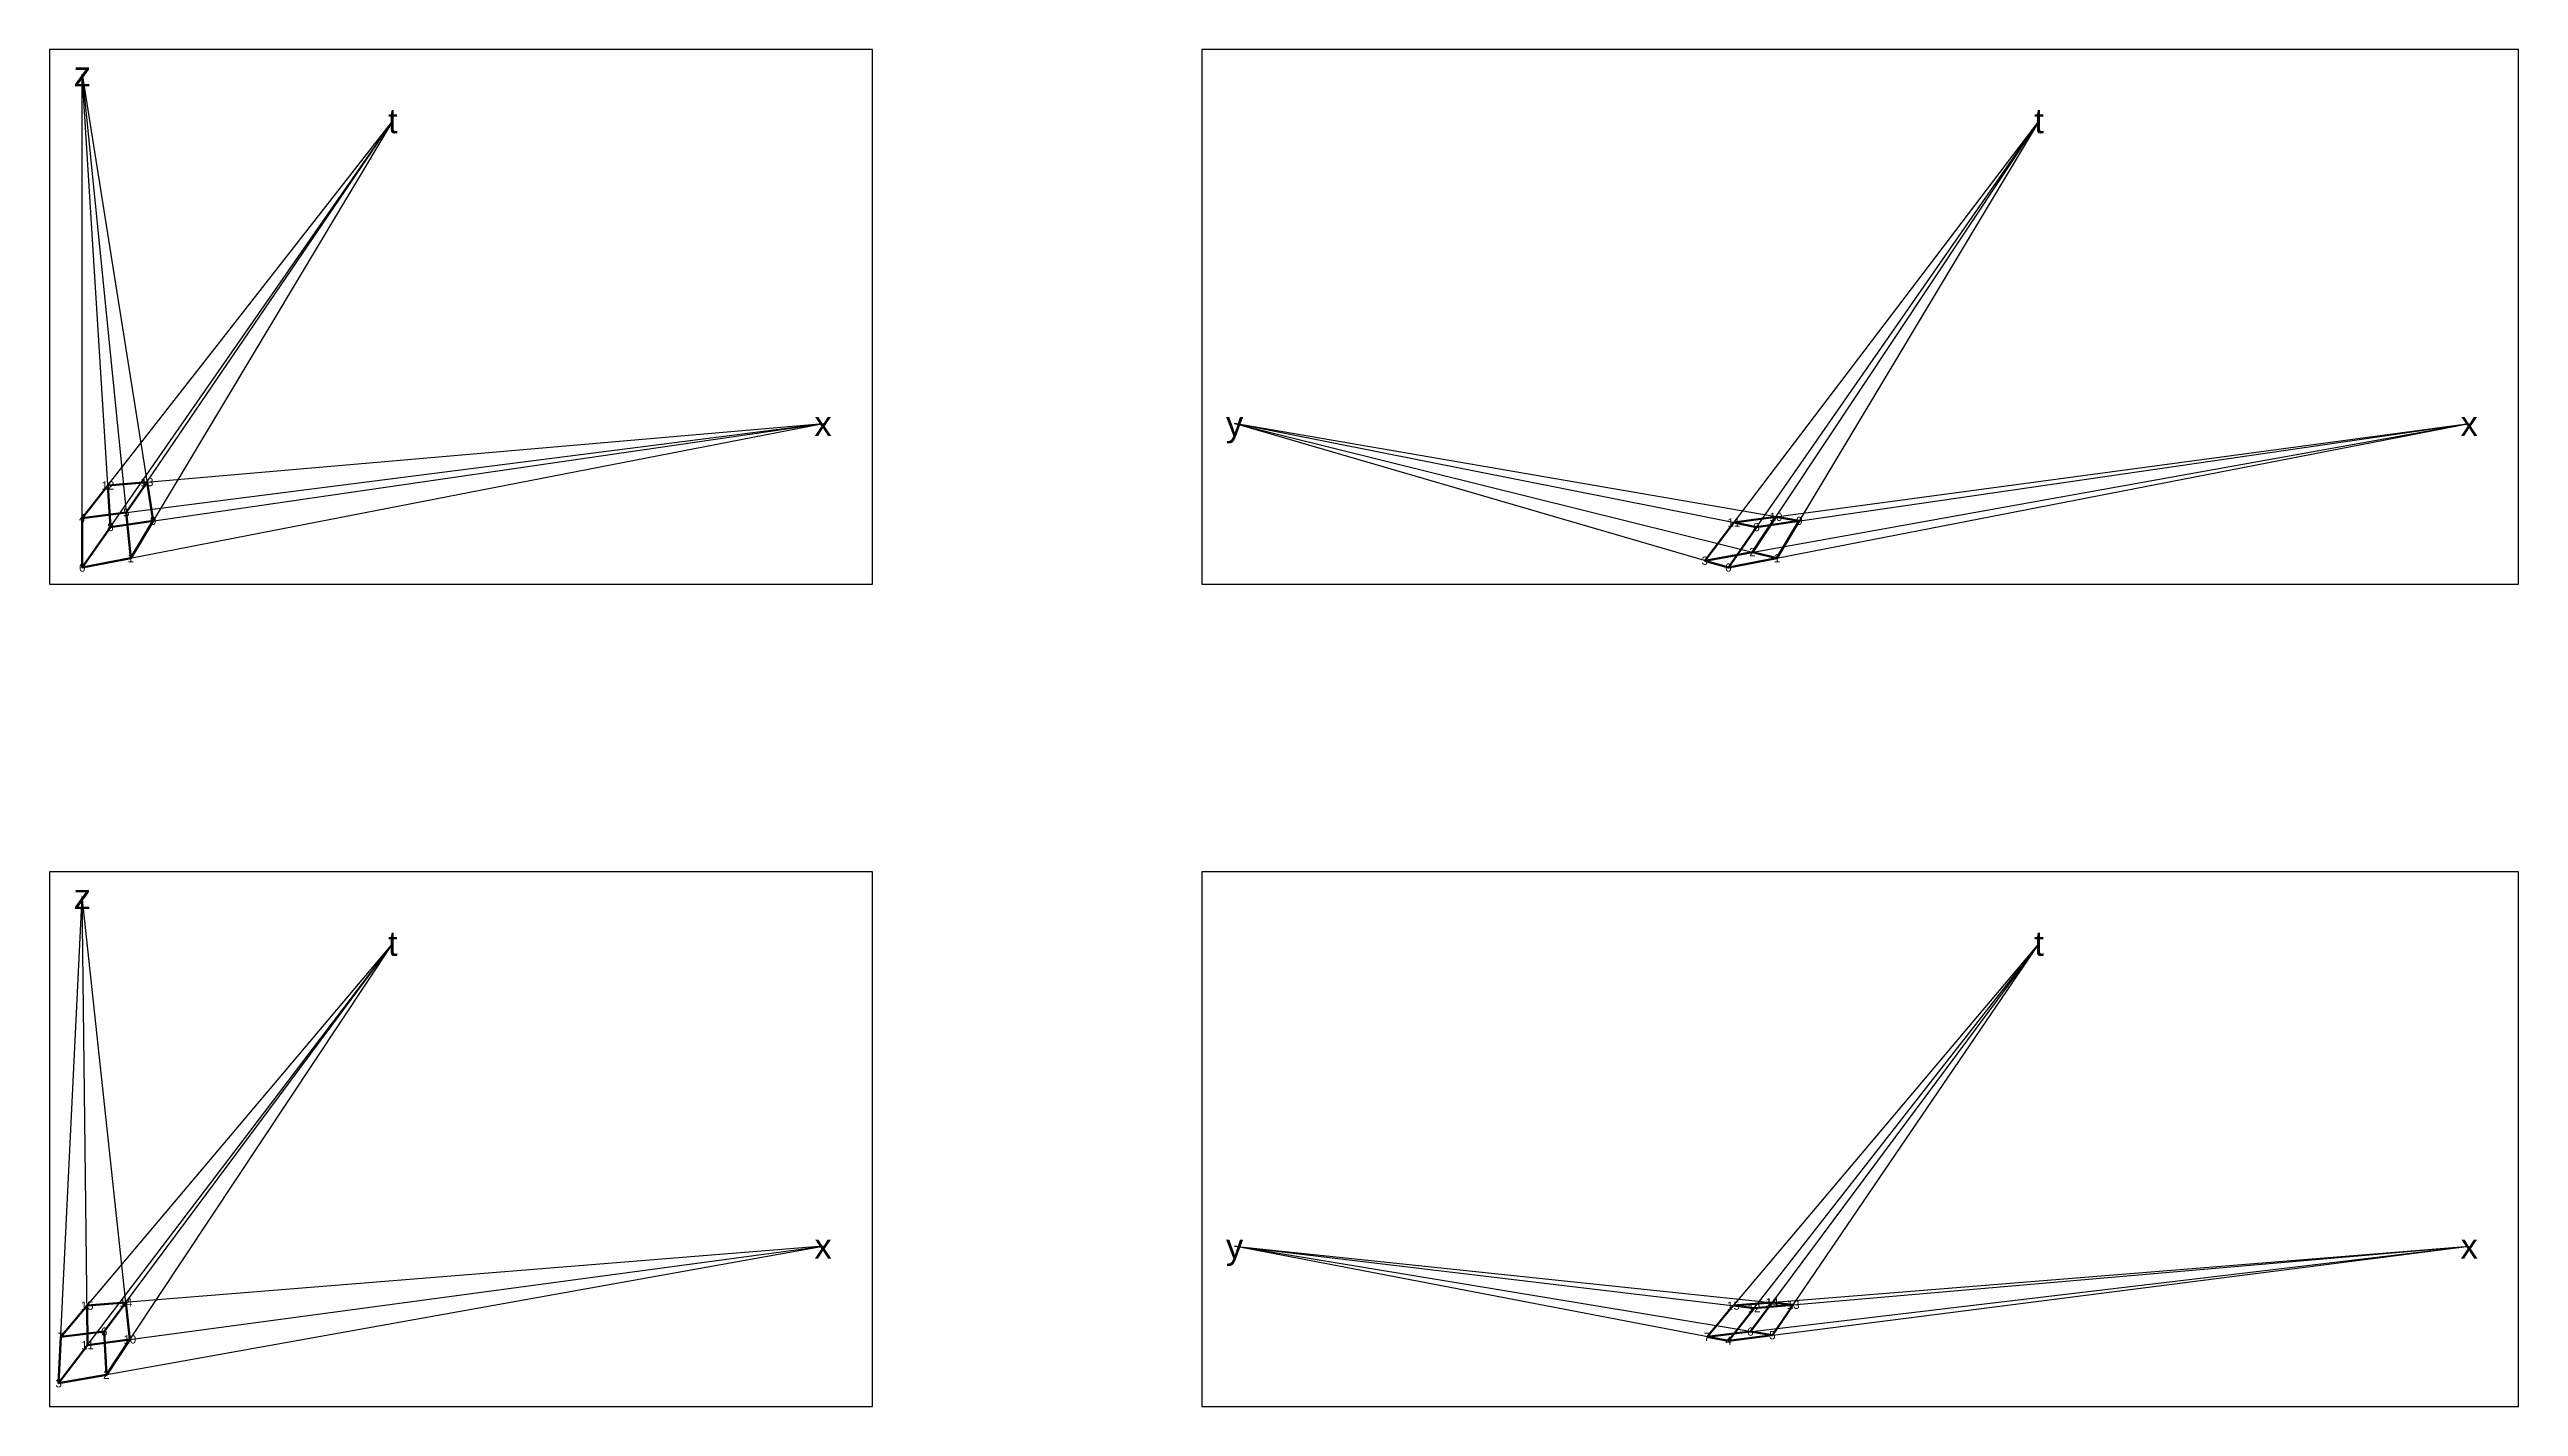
# Model space of a CAD drawing. Header units: millimetres. Extents: x -6400 to 79100, y -20150 to 6300.
# Drawn here: x 29600 to 59600, y -10200 to 6300 of the extents above; entities that cross this region are included whole.
import ezdxf
from ezdxf.enums import TextEntityAlignment as Align

# ---------------------------------------------------------------- set-up
doc = ezdxf.new("R2010")
doc.units = ezdxf.units.MM
for name, color, linetype in [('t', 6, 'Continuous'), ('x', 1, 'Continuous'), ('y', 3, 'Continuous'), ('z', 5, 'Continuous')]:
    doc.layers.add(name, color=color, linetype=linetype)
doc.styles.get("Standard").update_dxf_attribs({"font": 'arial.ttf'})

msp = doc.modelspace()

# ---------------------------------------------------------------- texts
for s, p in [('12', (30311, 998)), ('13', (30786, 1039)), ('4', (30000, 600)), ('5', (30534, 668)), ('9', (30861, 568)), ('10', (50577, 617)), ('9', (50861, 568)), ('8', (30342, 493)), ('11', (50064, 548)), ('8', (50342, 493)), ('0', (30000, 0)), ('1', (30589, 115)), ('3', (49712, 84)), ('0', (50000, 0)), ('2', (50292, 188)), ('1', (50589, 115)), ('15', (30059, -8972)), ('14', (30529, -8934)), ('15', (50059, -8972)), ('12', (50311, -9002)), ('14', (50529, -8934)), ('13', (50786, -8961)), ('6', (30266, -9288)), ('6', (50266, -9288)), ('5', (50534, -9332)), ('7', (29740, -9350)), ('11', (30064, -9452)), ('10', (30577, -9383)), ('7', (49740, -9350)), ('4', (50000, -9400)), ('3', (29712, -9916)), ('2', (30292, -9812))]:
    msp.add_text(s, height=100).set_placement(p, align=Align.MIDDLE_CENTER)
at = {"layer": 't'}
for p in [(33773, 5430), (53773, 5430), (33773, -4570), (53773, -4570)]:
    msp.add_text('t', height=300, dxfattribs=at).set_placement(p, align=Align.MIDDLE_CENTER)
at = {"layer": 'x'}
for p in [(39000, 1750), (59000, 1750), (39000, -8250), (59000, -8250)]:
    msp.add_text('x', height=300, dxfattribs=at).set_placement(p, align=Align.MIDDLE_CENTER)
at = {"layer": 'y'}
for p in [(44000, 1750), (44000, -8250)]:
    msp.add_text('y', height=300, dxfattribs=at).set_placement(p, align=Align.MIDDLE_CENTER)
at = {"layer": 'z'}
for p in [(30000, 6000), (30000, -4000)]:
    msp.add_text('z', height=300, dxfattribs=at).set_placement(p, align=Align.MIDDLE_CENTER)

# ---------------------------------------------------------------- linework, layer by layer
at = {"color": 1}
for p, q in [((30311, 998), (39000, 1750)), ((50059, -8972), (59000, -8250)), ((50311, -9002), (59000, -8250))]:
    msp.add_line(p, q, dxfattribs=at)
for points in [[(29600, -200), (39600, -200), (39600, 6300), (29600, 6300)], [(43600, -200), (59600, -200), (59600, 6300), (43600, 6300)], [(29600, -10200), (39600, -10200), (39600, -3700), (29600, -3700)], [(43600, -10200), (59600, -10200), (59600, -3700), (43600, -3700)]]:
    msp.add_lwpolyline(points, close=True)
at = {"layer": 't'}
for p, q in [((30000, 0), (33773, 5430)), ((30000, 600), (33773, 5430)), ((30534, 668), (33773, 5430)), ((33773, 5430), (30589, 115)), ((49712, 84), (53773, 5430)), ((50000, 0), (53773, 5430)), ((50292, 188), (53773, 5430)), ((53773, 5430), (50589, 115)), ((29712, -9916), (33773, -4570)), ((29740, -9350), (33773, -4570)), ((30266, -9288), (33773, -4570)), ((30292, -9812), (33773, -4570)), ((49740, -9350), (53773, -4570)), ((50000, -9400), (53773, -4570)), ((53773, -4570), (50266, -9288)), ((50534, -9332), (53773, -4570))]:
    msp.add_line(p, q, dxfattribs=at)
at = {"layer": 'x'}
for p, q in [((30000, 0), (39000, 1750)), ((30000, 600), (39000, 1750)), ((30342, 493), (39000, 1750)), ((49712, 84), (59000, 1750)), ((50000, 0), (59000, 1750)), ((50064, 548), (59000, 1750)), ((50342, 493), (59000, 1750)), ((29712, -9916), (39000, -8250)), ((39000, -8250), (30059, -8972)), ((30064, -9452), (39000, -8250)), ((49740, -9350), (59000, -8250)), ((50000, -9400), (59000, -8250))]:
    msp.add_line(p, q, dxfattribs=at)
at = {"layer": 'y'}
for p, q in [((50000, 0), (44000, 1750)), ((44000, 1750), (50589, 115)), ((50342, 493), (44000, 1750)), ((50861, 568), (44000, 1750)), ((50000, -9400), (44000, -8250)), ((50534, -9332), (44000, -8250)), ((44000, -8250), (50786, -8961)), ((44000, -8250), (50311, -9002))]:
    msp.add_line(p, q, dxfattribs=at)
at = {"layer": 'y', "lineweight": 50}
for points in [[(30000, 600), (30534, 668), (30786, 1039), (30311, 998)], [(30000, 600), (30000, 0), (30342, 493), (30311, 998)], [(30861, 568), (30589, 115), (30534, 668), (30786, 1039)], [(30000, 0), (30589, 115), (30861, 568), (30342, 493)], [(29712, -9916), (30064, -9452), (30059, -8972), (29740, -9350)], [(30064, -9452), (30577, -9383), (30529, -8934), (30059, -8972)], [(30292, -9812), (30577, -9383), (30529, -8934), (30266, -9288)], [(29712, -9916), (30292, -9812), (30266, -9288), (29740, -9350)]]:
    msp.add_lwpolyline(points, close=True, dxfattribs=at)
at = {"layer": 'z'}
for p, q in [((30000, 6000), (30589, 115)), ((30000, 0), (30000, 6000)), ((30342, 493), (30000, 6000)), ((30000, 6000), (30861, 568)), ((29712, -9916), (30000, -4000)), ((30064, -9452), (30000, -4000)), ((30577, -9383), (30000, -4000))]:
    msp.add_line(p, q, dxfattribs=at)
at = {"layer": 'z', "lineweight": 50}
for points in [[(49712, 84), (50292, 188), (50577, 617), (50064, 548)], [(50292, 188), (50589, 115), (50861, 568), (50577, 617)], [(49712, 84), (50000, 0), (50342, 493), (50064, 548)], [(50000, 0), (50589, 115), (50861, 568), (50342, 493)], [(49740, -9350), (50266, -9288), (50529, -8934), (50059, -8972)], [(49740, -9350), (50000, -9400), (50311, -9002), (50059, -8972)], [(50000, -9400), (50534, -9332), (50786, -8961), (50311, -9002)], [(50534, -9332), (50266, -9288), (50529, -8934), (50786, -8961)]]:
    msp.add_lwpolyline(points, close=True, dxfattribs=at)

msp.set_redraw_order([(e.dxf.handle, doc.entitydb.next_handle()) for e in msp.query("TEXT MTEXT ATTDEF DIMENSION ARC_DIMENSION")])  # texts and dimensions are drawn at this point

doc.saveas('drawing.dxf')
